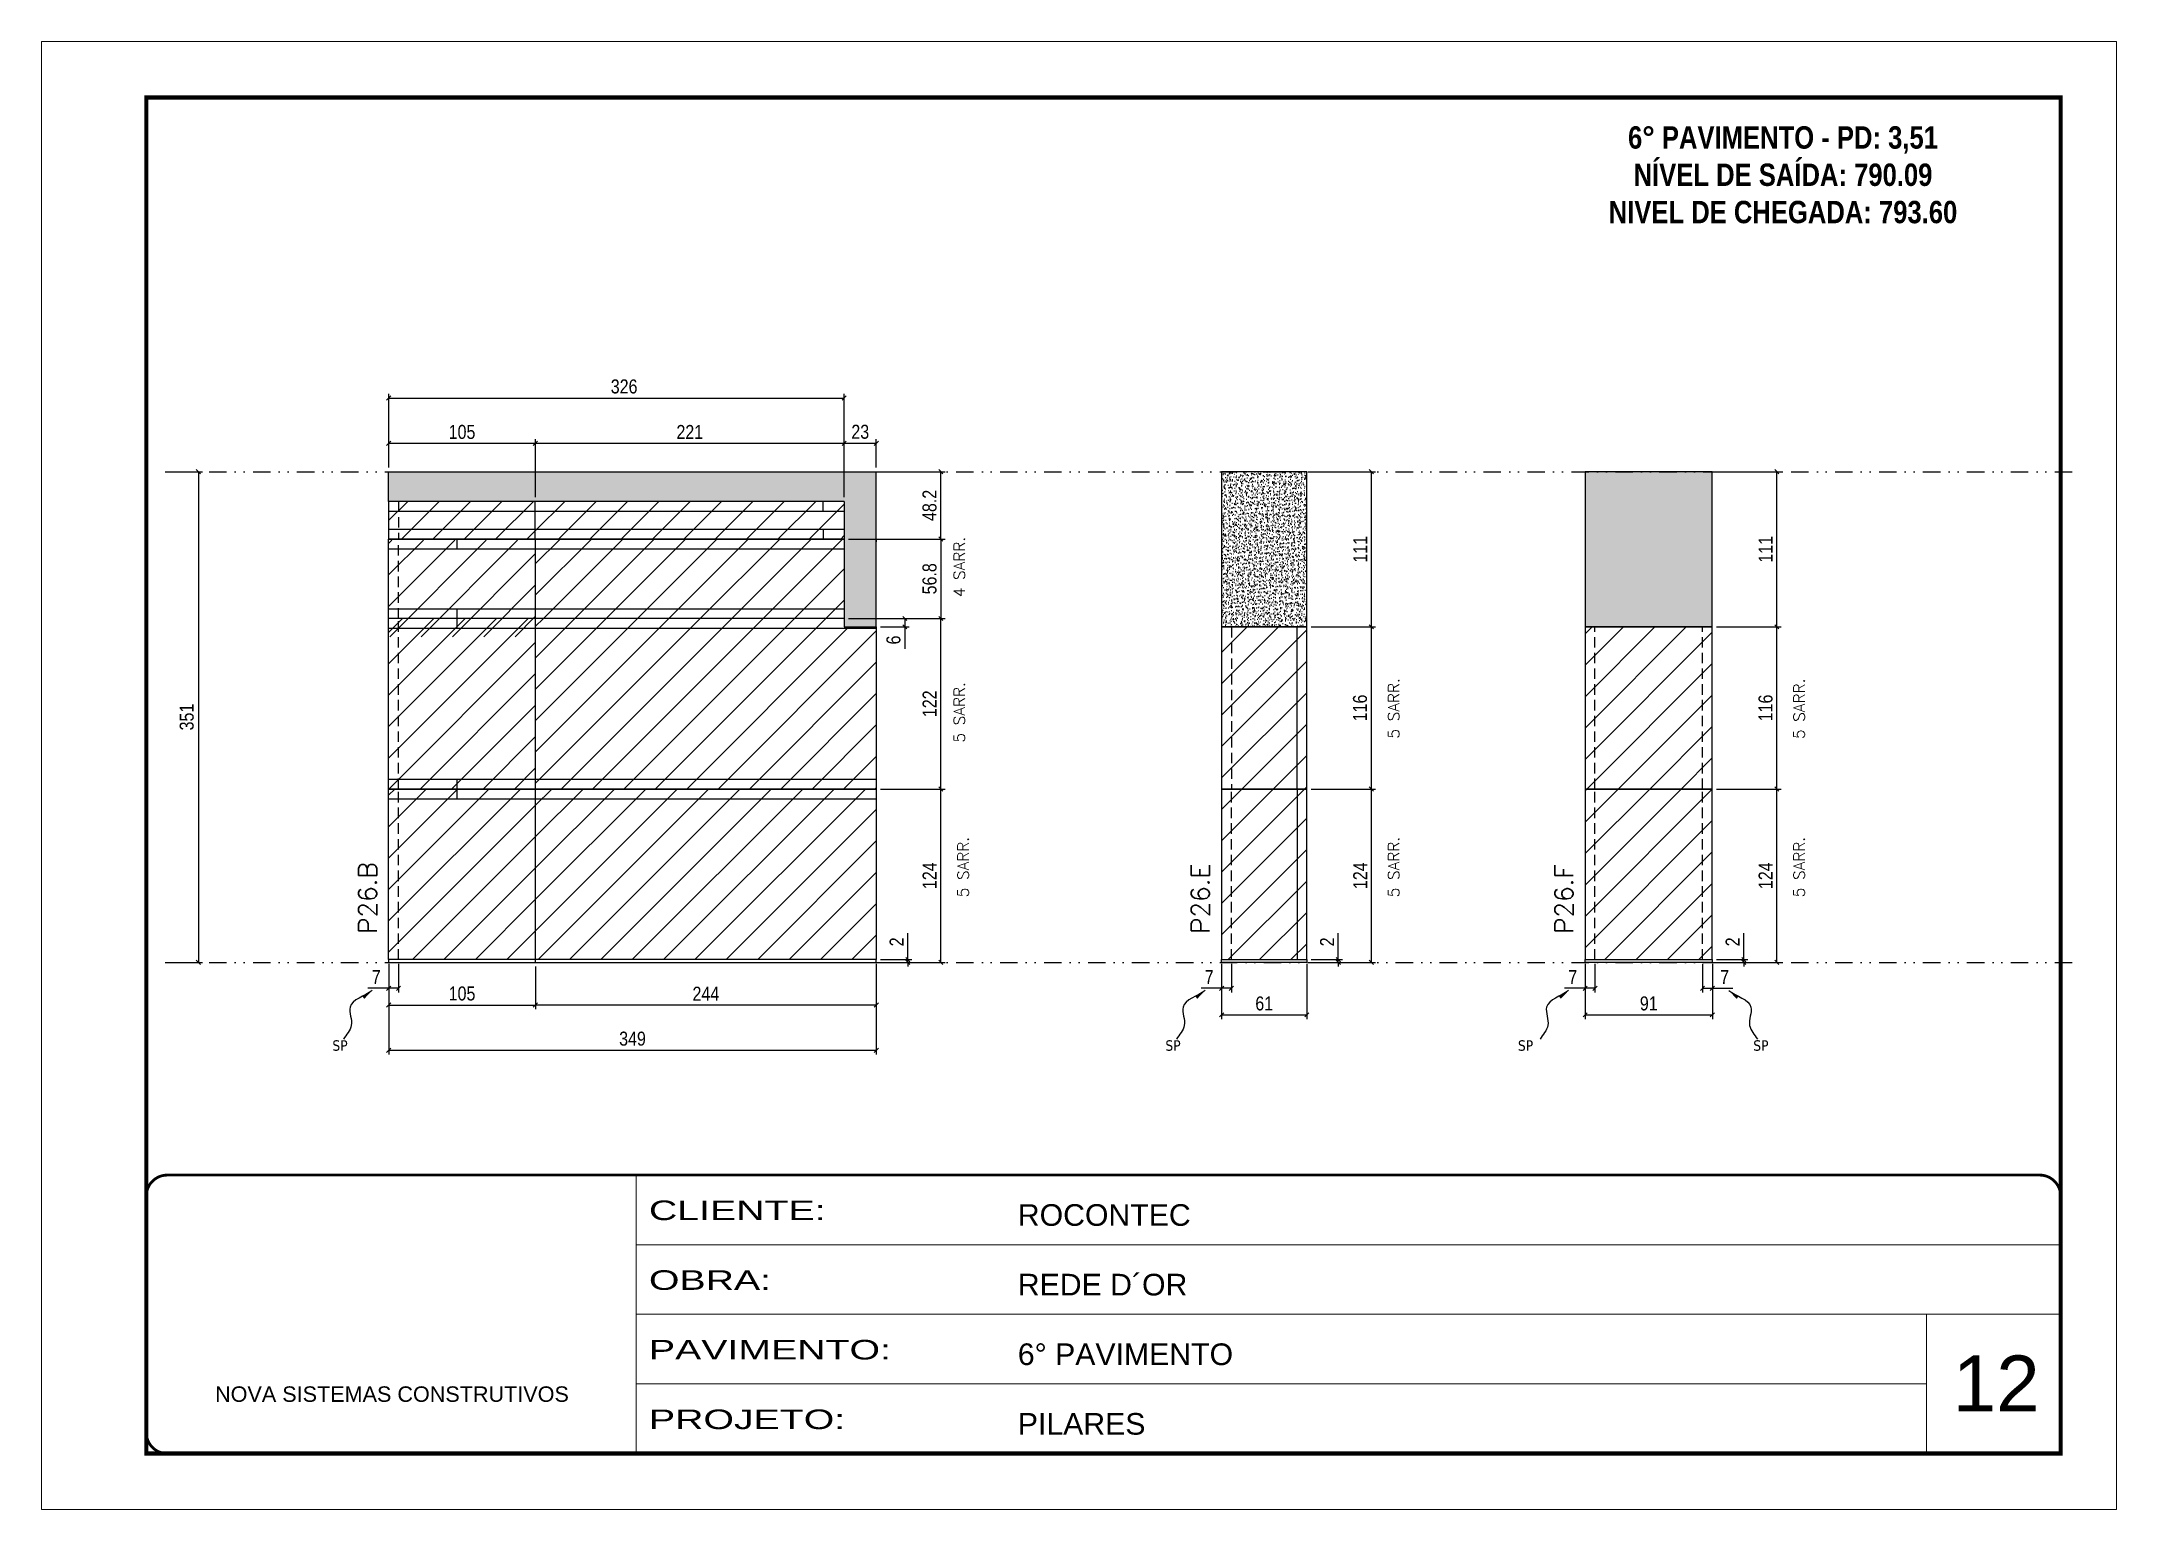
# Model space of a CAD drawing. Extents: x 28748 to 35002, y 14885 to 43501.
# Drawn here: x 33517 to 35002, y 40154 to 41204 of the extents above; entities that cross this region are included whole.
import ezdxf

# ---------------------------------------------------------------- set-up
doc = ezdxf.new("R2010")
doc.units = 0
for name, pattern in [('CONTINUO', [0]), ('DASHED', [0.75, 0.5, -0.25]), ('DIVIDE2', [0.625, 0.25, -0.125, 0, -0.125, 0, -0.125]), ('HIDDEN', [0.375, 0.25, -0.125])]:
    doc.linetypes.add(name, pattern=pattern)
for name, color, linetype, lineweight in [('CARIMBO', 255, 'Continuous', 9), ('Folhas', 255, 'Continuous', 9), ('Hachura', 251, 'Continuous', 9), ('SARRAFO DE PRESSAO', 251, 'DASHED', 9), ('Texto Seção', 7, 'Continuous', 15)]:
    doc.layers.add(name, color=color, linetype=linetype, lineweight=lineweight)
for name, color, linetype in [('COTA', 241, 'Continuous'), ('NOMENCLATURA', 7, 'Continuous'), ('Nível', 160, 'Continuous'), ('Painéis', 200, 'Continuous'), ('SARR_2.2x7', 40, 'Continuous'), ('Sarrafo de Pressão', 42, 'HIDDEN'), ('texto', 7, 'Continuous')]:
    doc.layers.add(name, color=color, linetype=linetype)
doc.styles.add('ARIAL', font='arial.ttf')
doc.styles.add('COTA TECNICA', font='techl___.ttf', dxfattribs={"height": 10})
doc.styles.add('COTA TECNICA-50', font='techl___.ttf', dxfattribs={"height": 10})
doc.styles.add('REGUA-120', font='ROMANS.shx', dxfattribs={"height": 15})
doc.styles.add('ROMANC', font='techb___.ttf', dxfattribs={"height": 2.5})
doc.styles.add('ROMANS', font='romans.shx')
doc.styles.get("Standard").update_dxf_attribs({"font": 'arial.ttf'})
doc.styles.add('Tecnologia', font='')
doc.styles.get('Tecnologia').set_extended_font_data('Forgotten Futurist')
doc.dimstyles.new('COTA PAINEL-50', dxfattribs={"dimtxt": 10, "dimasz": 3, "dimexe": 3, "dimexo": 3, "dimgap": 3, "dimtad": 1, "dimdec": 1, "dimzin": 12, "dimdsep": 46, "dimtxsty": 'COTA TECNICA-50', "dimblk1": 'OBLIQUE', "dimblk2": 'OBLIQUE', "dimsah": 1, "dimcen": 0.9, "dimclrd": 4, "dimclre": 4, "dimclrt": 240, "dimadec": 1, "dimazin": 3, "dimtfac": 1, "dimtdec": 1, "dimtmove": 0, "dimatfit": 3, "dimfxl": 1, "dimtolj": 1, "dimtzin": 12, "dimarcsym": 0})
doc.dimstyles.new('PAINEL', dxfattribs={"dimtxt": 10, "dimasz": 3, "dimexe": 3, "dimexo": 3, "dimgap": 3, "dimtad": 1, "dimdec": 1, "dimzin": 12, "dimdsep": 46, "dimtxsty": 'COTA TECNICA', "dimblk1": 'OBLIQUE', "dimblk2": 'OBLIQUE', "dimsah": 1, "dimcen": 0.9, "dimclrd": 4, "dimclre": 4, "dimclrt": 240, "dimadec": 1, "dimazin": 3, "dimtfac": 1, "dimtdec": 1, "dimtmove": 0, "dimatfit": 3, "dimfxl": 1, "dimtolj": 1, "dimtzin": 12, "dimarcsym": 0})
doc.dimstyles.get("Standard").update_dxf_attribs({"dimtxt": 0.18, "dimasz": 0.18, "dimexe": 0.18, "dimexo": 0.0625, "dimgap": 0.09, "dimtad": 0, "dimtih": 1, "dimtoh": 1, "dimdec": 4, "dimzin": 0, "dimdsep": 46, "dimtxsty": 'Standard', "dimcen": 0.09, "dimadec": 0, "dimazin": 0, "dimtfac": 1, "dimtdec": 4, "dimtofl": 0, "dimtmove": 0, "dimatfit": 3, "dimfxl": 1, "dimtolj": 1, "dimtzin": 0, "dimarcsym": 0})
pattern_1 = [(45, (-100272.658, 8260.539), (-11.2253202, 11.2253202), [])]
pattern_2 = [(45, (0, -21.2), (-11.22532, 11.22532), [])]

msp = doc.modelspace()

# ---------------------------------------------------------------- texts
at = {"layer": 'CARIMBO', "style": 'ARIAL'}
msp.add_text('12', height=40, dxfattribs=at).set_placement((34884.7, 40223.74))
at = {"layer": 'NOMENCLATURA', "color": 2, "insert": (34763.17, 41169.65), "char_height": 16, "attachment_point": 2, "style": 'ROMANC'}
msp.add_mtext_dynamic_manual_height_columns('\\P6° PAVIMENTO - PD: 3,51\\PNÍVEL DE SAÍDA: 790.09\\PNIVEL DE CHEGADA: 793.60', width=300.2766, gutter_width=1, heights=[0], dxfattribs=at)
at = {"layer": 'texto', "color": 0, "char_height": 7.5, "attachment_point": 5}
for insert in [(33730.48, 40485.39), (34326.62, 40485.39), (34578.93, 40485.39), (34747.35, 40485.39)]:
    msp.add_mtext('{\\fTahoma|b0|i0|c0|p34;\\C4;SP}', dxfattribs=dict(at, insert=insert))
at = {"layer": 'Texto Seção', "linetype": 'Continuous', "style": 'ROMANS'}
for s, p in [('4 SARR.', (34177.7, 40806.13)), ('5 SARR.', (34177.7, 40702.14)), ('5 SARR.', (34488.55, 40704.96)), ('5 SARR.', (34778.72, 40704.67)), ('5 SARR.', (34180.41, 40591.5)), ('5 SARR.', (34488.55, 40591.5)), ('5 SARR.', (34778.72, 40591.5))]:
    msp.add_text(s, height=8, rotation=90, dxfattribs=at).set_placement(p)
at = {"layer": 'Texto Seção', "char_height": 13, "width": 285.3299, "attachment_point": 7, "rotation": 90, "style": 'REGUA-120'}
for s, insert in [('P26.B', (33756.71, 40565.34)), ('P26.E', (34352.73, 40565.34)), ('P26.F', (34612.9, 40565.34))]:
    msp.add_mtext(s, dxfattribs=dict(at, insert=insert))

# ---------------------------------------------------------------- blocks, each defined once
blk = doc.blocks.new('9999999999')
at = {"color": 30, "linetype": 'CONTINUO'}
for p, q in [((98564.6, 34230.2), (98564.6, 34429.4)), ((98564.6, 34379.6), (99584, 34379.6)), ((98564.6, 34329.8), (99488, 34329.8)), ((99584, 34329.8), (99488, 34329.8)), ((99488, 34329.8), (99488, 34230.2)), ((98564.6, 34280), (99488, 34280))]:
    blk.add_line(p, q, dxfattribs=at)
at = {"color": 30, "linetype": 'CONTINUO', "const_width": 2}
blk.add_lwpolyline([(99584, 34230.2), (99584, 34414.4, 0.414214), (99569, 34429.4), (98229, 34429.4, 0.414214), (98214, 34414.4), (98214, 34245.2, 0.414214), (98229, 34230.2), (99584, 34230.2)], format="xyb", dxfattribs=at)
at = {"layer": 'Folhas'}
blk.add_lwpolyline([(98139, 34190.2), (99624, 34190.2), (99624, 35240.2), (98139, 35240.2)], close=True, dxfattribs=at)
at = {"layer": 'Folhas', "color": 30, "const_width": 3}
blk.add_lwpolyline([(98214, 34230.2), (99584, 34230.2), (99584, 35200.2), (98214, 35200.2)], close=True, dxfattribs=at)
at = {"color": 7, "linetype": 'Continuous', "ltscale": 5, "style": 'ARIAL'}
for s, height, p in [('ROCONTEC', 15.48, (98837.7, 34393.1)), ('REDE D´OR', 15.48, (98837.7, 34343.3)), ('6° PAVIMENTO', 15.483, (98837.7, 34293.5)), ('NOVA SISTEMAS CONSTRUTIVOS', 11.059, (98263.2, 34267.2)), ('PILARES', 15.48, (98837.7, 34243.7))]:
    blk.add_text(s, height=height, dxfattribs=at).set_placement(p)
at = {"layer": 'Folhas', "color": 7, "style": 'Tecnologia', "width": 1.5}
for s, p in [('CLIENTE:', (98573.7, 34397.2)), ('OBRA:', (98573.7, 34347.3)), ('PAVIMENTO:', (98573.7, 34297.5)), ('PROJETO:', (98573.7, 34247.7))]:
    blk.add_text(s, height=14, dxfattribs=at).set_placement(p)
blk = doc.blocks.new('_Oblique')
at = {"color": 0, "linetype": 'ByBlock', "lineweight": -2}
blk.add_line((-0.5, -0.5), (0.5, 0.5), dxfattribs=at)
blk = doc.blocks.new('*D1479')
at = {"layer": 'COTA', "color": 4, "linetype": 'ByBlock', "lineweight": -2, "transparency": 16777216}
for p, q in [((33608.3, 40895.9), (33632.1, 40895.9)), ((33629.1, 40895.9), (33629.1, 40544.9)), ((33608.3, 40544.9), (33632.1, 40544.9))]:
    blk.add_line(p, q, dxfattribs=at)
at = {"layer": 'Defpoints', "color": 0, "linetype": 'ByBlock', "transparency": 16777216}
for p in [(33605.3, 40895.9), (33605.3, 40544.9), (33629.1, 40544.9)]:
    blk.add_point(p, dxfattribs=at)
at = {"layer": 'COTA', "color": 4, "linetype": 'ByBlock', "lineweight": -2, "transparency": 16777216, "xscale": 3, "yscale": 3, "zscale": 3}
for p, rotation in [((33629.1, 40895.9), 90), ((33629.1, 40544.9), 270)]:
    blk.add_blockref('_Oblique', p, dxfattribs=dict(at, rotation=rotation))
at = {"layer": 'COTA', "color": 240, "linetype": 'ByBlock', "transparency": 16777216, "insert": (33620.8, 40720.4), "char_height": 10, "attachment_point": 5, "rotation": 90, "style": 'COTA TECNICA'}
blk.add_mtext('\\A1;351', dxfattribs=at)
blk = doc.blocks.new('*D250')
at = {"layer": 'COTA', "color": 4, "lineweight": -2, "transparency": 16777216}
for p, q in [((33765.3, 40543.9), (33765.3, 40479)), ((34114.3, 40543.9), (34114.3, 40479)), ((34114.3, 40482), (33765.3, 40482))]:
    blk.add_line(p, q, dxfattribs=at)
at = {"layer": 'Defpoints', "color": 0, "transparency": 16777216}
for p in [(33765.3, 40546.9), (34114.3, 40546.9), (33765.3, 40482)]:
    blk.add_point(p, dxfattribs=at)
at = {"layer": 'COTA', "color": 4, "lineweight": -2, "transparency": 16777216, "xscale": 3, "yscale": 3, "zscale": 3, "rotation": 180}
blk.add_blockref('_Oblique', (33765.3, 40482), dxfattribs=at)
at = {"layer": 'COTA', "color": 4, "lineweight": -2, "transparency": 16777216, "xscale": 3, "yscale": 3, "zscale": 3}
blk.add_blockref('_Oblique', (34114.3, 40482), dxfattribs=at)
at = {"layer": 'COTA', "color": 240, "transparency": 16777216, "insert": (33939.8, 40490.3), "char_height": 10, "attachment_point": 5, "style": 'COTA TECNICA'}
blk.add_mtext('\\A1;349', dxfattribs=at)
blk = doc.blocks.new('*D251')
at = {"layer": 'COTA', "color": 4, "lineweight": -2, "transparency": 16777216}
for p, q in [((33765.3, 40541.9), (33765.3, 40523.4)), ((33772.3, 40543.9), (33772.3, 40523.4)), ((33765.3, 40526.4), (33750.5, 40526.4)), ((33772.3, 40526.4), (33765.3, 40526.4))]:
    blk.add_line(p, q, dxfattribs=at)
at = {"layer": 'Defpoints', "color": 0, "transparency": 16777216}
for p in [(33765.3, 40544.9), (33772.3, 40546.9), (33765.3, 40526.4)]:
    blk.add_point(p, dxfattribs=at)
at = {"layer": 'COTA', "color": 4, "lineweight": -2, "transparency": 16777216, "xscale": 3, "yscale": 3, "zscale": 3, "rotation": 180}
blk.add_blockref('_Oblique', (33765.3, 40526.4), dxfattribs=at)
at = {"layer": 'COTA', "color": 4, "lineweight": -2, "transparency": 16777216, "xscale": 3, "yscale": 3, "zscale": 3}
blk.add_blockref('_Oblique', (33772.3, 40526.4), dxfattribs=at)
at = {"layer": 'COTA', "color": 240, "transparency": 16777216, "insert": (33756.4, 40534.4), "char_height": 10, "attachment_point": 5, "style": 'COTA TECNICA-50'}
blk.add_mtext('\\A1;7', dxfattribs=at)
blk = doc.blocks.new('*D252')
at = {"layer": 'COTA', "color": 4, "lineweight": -2, "transparency": 16777216}
for p, q in [((34117.3, 40668.9), (34163.5, 40668.9)), ((34160.5, 40544.9), (34160.5, 40668.9)), ((34117.3, 40544.9), (34163.5, 40544.9))]:
    blk.add_line(p, q, dxfattribs=at)
at = {"layer": 'Defpoints', "color": 0, "transparency": 16777216}
for p in [(34114.3, 40668.9), (34160.5, 40668.9), (34114.3, 40544.9)]:
    blk.add_point(p, dxfattribs=at)
at = {"layer": 'COTA', "color": 4, "lineweight": -2, "transparency": 16777216, "xscale": 3, "yscale": 3, "zscale": 3}
for p, rotation in [((34160.5, 40668.9), 90), ((34160.5, 40544.9), 270)]:
    blk.add_blockref('_Oblique', p, dxfattribs=dict(at, rotation=rotation))
at = {"layer": 'COTA', "color": 240, "transparency": 16777216, "insert": (34152.4, 40606.9), "char_height": 10, "attachment_point": 5, "rotation": 90, "style": 'COTA TECNICA-50'}
blk.add_mtext('\\A1;124', dxfattribs=at)
blk = doc.blocks.new('*D253')
at = {"layer": 'COTA', "color": 4, "lineweight": -2, "transparency": 16777216}
for p, q in [((34136.8, 40546.9), (34136.8, 40565.7)), ((34117.3, 40546.9), (34139.8, 40546.9)), ((34117.3, 40544.9), (34139.8, 40544.9)), ((34136.8, 40544.9), (34136.8, 40546.9)), ((34136.8, 40544.9), (34136.8, 40541.9))]:
    blk.add_line(p, q, dxfattribs=at)
at = {"layer": 'Defpoints', "color": 0, "transparency": 16777216}
for p in [(34114.3, 40546.9), (34114.3, 40544.9), (34136.8, 40544.9)]:
    blk.add_point(p, dxfattribs=at)
at = {"layer": 'COTA', "color": 4, "lineweight": -2, "transparency": 16777216, "xscale": 3, "yscale": 3, "zscale": 3}
for p, rotation in [((34136.8, 40546.9), 270), ((34136.8, 40544.9), 90)]:
    blk.add_blockref('_Oblique', p, dxfattribs=dict(at, rotation=rotation))
at = {"layer": 'COTA', "color": 240, "transparency": 16777216, "insert": (34128.8, 40559.6), "char_height": 10, "attachment_point": 5, "rotation": 90, "style": 'COTA TECNICA-50'}
blk.add_mtext('\\A1;2', dxfattribs=at)
blk = doc.blocks.new('*D254')
at = {"layer": 'COTA', "color": 4, "linetype": 'ByBlock', "lineweight": -2, "transparency": 16777216}
for p, q in [((34117.3, 40790.9), (34163.5, 40790.9)), ((34160.5, 40668.9), (34160.5, 40790.9)), ((34117.3, 40668.9), (34163.5, 40668.9))]:
    blk.add_line(p, q, dxfattribs=at)
at = {"layer": 'Defpoints', "color": 0, "linetype": 'ByBlock', "transparency": 16777216}
for p in [(34114.3, 40790.9), (34160.5, 40790.9), (34114.3, 40668.9)]:
    blk.add_point(p, dxfattribs=at)
at = {"layer": 'COTA', "color": 4, "linetype": 'ByBlock', "lineweight": -2, "transparency": 16777216, "xscale": 3, "yscale": 3, "zscale": 3}
for p, rotation in [((34160.5, 40790.9), 90), ((34160.5, 40668.9), 270)]:
    blk.add_blockref('_Oblique', p, dxfattribs=dict(at, rotation=rotation))
at = {"layer": 'COTA', "color": 240, "linetype": 'ByBlock', "transparency": 16777216, "insert": (34152.4, 40729.9), "char_height": 10, "attachment_point": 5, "rotation": 90, "style": 'COTA TECNICA'}
blk.add_mtext('\\A1;122', dxfattribs=at)
blk = doc.blocks.new('*D1484')
at = {"layer": 'COTA', "color": 4, "linetype": 'ByBlock', "lineweight": -2, "transparency": 16777216}
for p, q in [((33870.3, 40541.9), (33870.3, 40511.4)), ((34114.3, 40541.9), (34114.3, 40511.4)), ((34114.3, 40514.4), (33870.3, 40514.4))]:
    blk.add_line(p, q, dxfattribs=at)
at = {"layer": 'Defpoints', "color": 0, "linetype": 'ByBlock', "transparency": 16777216}
for p in [(33870.3, 40544.9), (34114.3, 40544.9), (33870.3, 40514.4)]:
    blk.add_point(p, dxfattribs=at)
at = {"layer": 'COTA', "color": 4, "linetype": 'ByBlock', "lineweight": -2, "transparency": 16777216, "xscale": 3, "yscale": 3, "zscale": 3, "rotation": 180}
blk.add_blockref('_Oblique', (33870.3, 40514.4), dxfattribs=at)
at = {"layer": 'COTA', "color": 4, "linetype": 'ByBlock', "lineweight": -2, "transparency": 16777216, "xscale": 3, "yscale": 3, "zscale": 3}
blk.add_blockref('_Oblique', (34114.3, 40514.4), dxfattribs=at)
at = {"layer": 'COTA', "color": 240, "linetype": 'ByBlock', "transparency": 16777216, "insert": (33992.3, 40522.5), "char_height": 10, "attachment_point": 5, "style": 'COTA TECNICA'}
blk.add_mtext('\\A1;244', dxfattribs=at)
blk = doc.blocks.new('*D1485')
at = {"layer": 'COTA', "color": 4, "linetype": 'ByBlock', "lineweight": -2, "transparency": 16777216}
for p, q in [((34117.3, 40847.7), (34163.5, 40847.7)), ((34160.5, 40847.7), (34160.5, 40790.9)), ((34117.3, 40790.9), (34163.5, 40790.9))]:
    blk.add_line(p, q, dxfattribs=at)
at = {"layer": 'Defpoints', "color": 0, "linetype": 'ByBlock', "transparency": 16777216}
for p in [(34114.3, 40847.7), (34114.3, 40790.9), (34160.5, 40790.9)]:
    blk.add_point(p, dxfattribs=at)
at = {"layer": 'COTA', "color": 4, "linetype": 'ByBlock', "lineweight": -2, "transparency": 16777216, "xscale": 3, "yscale": 3, "zscale": 3}
for p, rotation in [((34160.5, 40847.7), 90), ((34160.5, 40790.9), 270)]:
    blk.add_blockref('_Oblique', p, dxfattribs=dict(at, rotation=rotation))
at = {"layer": 'COTA', "color": 240, "linetype": 'ByBlock', "transparency": 16777216, "insert": (34152.4, 40819.3), "char_height": 10, "attachment_point": 5, "rotation": 90, "style": 'COTA TECNICA'}
blk.add_mtext('\\A1;56.8', dxfattribs=at)
blk = doc.blocks.new('*D1305')
at = {"layer": 'COTA', "color": 4, "lineweight": -2, "transparency": 16777216}
for p, q in [((34361.4, 40543.9), (34361.4, 40504.4)), ((34422.4, 40543.9), (34422.4, 40504.4)), ((34361.4, 40507.4), (34422.4, 40507.4))]:
    blk.add_line(p, q, dxfattribs=at)
at = {"layer": 'Defpoints', "color": 0, "transparency": 16777216}
for p in [(34361.4, 40546.9), (34422.4, 40546.9), (34422.4, 40507.4)]:
    blk.add_point(p, dxfattribs=at)
at = {"layer": 'COTA', "color": 4, "lineweight": -2, "transparency": 16777216, "xscale": 3, "yscale": 3, "zscale": 3, "rotation": 180}
blk.add_blockref('_Oblique', (34361.4, 40507.4), dxfattribs=at)
at = {"layer": 'COTA', "color": 4, "lineweight": -2, "transparency": 16777216, "xscale": 3, "yscale": 3, "zscale": 3}
blk.add_blockref('_Oblique', (34422.4, 40507.4), dxfattribs=at)
at = {"layer": 'COTA', "color": 240, "transparency": 16777216, "insert": (34391.9, 40515.5), "char_height": 10, "attachment_point": 5, "style": 'COTA TECNICA'}
blk.add_mtext('\\A1;61', dxfattribs=at)
blk = doc.blocks.new('*D1306')
at = {"layer": 'COTA', "color": 4, "lineweight": -2, "transparency": 16777216}
for p, q in [((34425.4, 40895.9), (34471.6, 40895.9)), ((34468.6, 40784.9), (34468.6, 40895.9)), ((34425.4, 40784.9), (34471.6, 40784.9))]:
    blk.add_line(p, q, dxfattribs=at)
at = {"layer": 'Defpoints', "color": 0, "transparency": 16777216}
for p in [(34422.4, 40895.9), (34468.6, 40895.9), (34422.4, 40784.9)]:
    blk.add_point(p, dxfattribs=at)
at = {"layer": 'COTA', "color": 4, "lineweight": -2, "transparency": 16777216, "xscale": 3, "yscale": 3, "zscale": 3}
for p, rotation in [((34468.6, 40895.9), 90), ((34468.6, 40784.9), 270)]:
    blk.add_blockref('_Oblique', p, dxfattribs=dict(at, rotation=rotation))
at = {"layer": 'COTA', "color": 240, "transparency": 16777216, "insert": (34460.6, 40840.4), "char_height": 10, "attachment_point": 5, "rotation": 90, "style": 'COTA TECNICA'}
blk.add_mtext('\\A1;111', dxfattribs=at)
blk = doc.blocks.new('*D1307')
at = {"layer": 'COTA', "color": 4, "lineweight": -2, "transparency": 16777216}
for p, q in [((34361.4, 40541.9), (34361.4, 40523.4)), ((34368.4, 40543.9), (34368.4, 40523.4)), ((34361.4, 40526.4), (34346.7, 40526.4)), ((34368.4, 40526.4), (34361.4, 40526.4))]:
    blk.add_line(p, q, dxfattribs=at)
at = {"layer": 'Defpoints', "color": 0, "transparency": 16777216}
for p in [(34361.4, 40544.9), (34368.4, 40546.9), (34361.4, 40526.4)]:
    blk.add_point(p, dxfattribs=at)
at = {"layer": 'COTA', "color": 4, "lineweight": -2, "transparency": 16777216, "xscale": 3, "yscale": 3, "zscale": 3, "rotation": 180}
blk.add_blockref('_Oblique', (34361.4, 40526.4), dxfattribs=at)
at = {"layer": 'COTA', "color": 4, "lineweight": -2, "transparency": 16777216, "xscale": 3, "yscale": 3, "zscale": 3}
blk.add_blockref('_Oblique', (34368.4, 40526.4), dxfattribs=at)
at = {"layer": 'COTA', "color": 240, "transparency": 16777216, "insert": (34352.5, 40534.4), "char_height": 10, "attachment_point": 5, "style": 'COTA TECNICA-50'}
blk.add_mtext('\\A1;7', dxfattribs=at)
blk = doc.blocks.new('*D1308')
at = {"layer": 'COTA', "color": 4, "lineweight": -2, "transparency": 16777216}
for p, q in [((34425.4, 40668.9), (34471.6, 40668.9)), ((34468.6, 40544.9), (34468.6, 40668.9)), ((34425.4, 40544.9), (34471.6, 40544.9))]:
    blk.add_line(p, q, dxfattribs=at)
at = {"layer": 'Defpoints', "color": 0, "transparency": 16777216}
for p in [(34422.4, 40668.9), (34468.6, 40668.9), (34422.4, 40544.9)]:
    blk.add_point(p, dxfattribs=at)
at = {"layer": 'COTA', "color": 4, "lineweight": -2, "transparency": 16777216, "xscale": 3, "yscale": 3, "zscale": 3}
for p, rotation in [((34468.6, 40668.9), 90), ((34468.6, 40544.9), 270)]:
    blk.add_blockref('_Oblique', p, dxfattribs=dict(at, rotation=rotation))
at = {"layer": 'COTA', "color": 240, "transparency": 16777216, "insert": (34460.6, 40606.9), "char_height": 10, "attachment_point": 5, "rotation": 90, "style": 'COTA TECNICA-50'}
blk.add_mtext('\\A1;124', dxfattribs=at)
blk = doc.blocks.new('*D1309')
at = {"layer": 'COTA', "color": 4, "lineweight": -2, "transparency": 16777216}
for p, q in [((34444.9, 40546.9), (34444.9, 40565.7)), ((34425.4, 40546.9), (34447.9, 40546.9)), ((34425.4, 40544.9), (34447.9, 40544.9)), ((34444.9, 40544.9), (34444.9, 40546.9)), ((34444.9, 40544.9), (34444.9, 40541.9))]:
    blk.add_line(p, q, dxfattribs=at)
at = {"layer": 'Defpoints', "color": 0, "transparency": 16777216}
for p in [(34422.4, 40546.9), (34422.4, 40544.9), (34444.9, 40544.9)]:
    blk.add_point(p, dxfattribs=at)
at = {"layer": 'COTA', "color": 4, "lineweight": -2, "transparency": 16777216, "xscale": 3, "yscale": 3, "zscale": 3}
for p, rotation in [((34444.9, 40546.9), 270), ((34444.9, 40544.9), 90)]:
    blk.add_blockref('_Oblique', p, dxfattribs=dict(at, rotation=rotation))
at = {"layer": 'COTA', "color": 240, "transparency": 16777216, "insert": (34436.9, 40559.6), "char_height": 10, "attachment_point": 5, "rotation": 90, "style": 'COTA TECNICA-50'}
blk.add_mtext('\\A1;2', dxfattribs=at)
blk = doc.blocks.new('*D1310')
at = {"layer": 'COTA', "color": 4, "linetype": 'ByBlock', "lineweight": -2, "transparency": 16777216}
for p, q in [((34425.4, 40784.9), (34471.6, 40784.9)), ((34468.6, 40668.9), (34468.6, 40784.9)), ((34425.4, 40668.9), (34471.6, 40668.9))]:
    blk.add_line(p, q, dxfattribs=at)
at = {"layer": 'Defpoints', "color": 0, "linetype": 'ByBlock', "transparency": 16777216}
for p in [(34422.4, 40784.9), (34468.6, 40784.9), (34422.4, 40668.9)]:
    blk.add_point(p, dxfattribs=at)
at = {"layer": 'COTA', "color": 4, "linetype": 'ByBlock', "lineweight": -2, "transparency": 16777216, "xscale": 3, "yscale": 3, "zscale": 3}
for p, rotation in [((34468.6, 40784.9), 90), ((34468.6, 40668.9), 270)]:
    blk.add_blockref('_Oblique', p, dxfattribs=dict(at, rotation=rotation))
at = {"layer": 'COTA', "color": 240, "linetype": 'ByBlock', "transparency": 16777216, "insert": (34460.5, 40726.9), "char_height": 10, "attachment_point": 5, "rotation": 90, "style": 'COTA TECNICA'}
blk.add_mtext('\\A1;116', dxfattribs=at)
blk = doc.blocks.new('*D1311')
at = {"layer": 'COTA', "color": 4, "lineweight": -2, "transparency": 16777216}
for p, q in [((34621.6, 40543.9), (34621.6, 40504.4)), ((34712.6, 40543.9), (34712.6, 40504.4)), ((34621.6, 40507.4), (34712.6, 40507.4))]:
    blk.add_line(p, q, dxfattribs=at)
at = {"layer": 'Defpoints', "color": 0, "transparency": 16777216}
for p in [(34621.6, 40546.9), (34712.6, 40546.9), (34712.6, 40507.4)]:
    blk.add_point(p, dxfattribs=at)
at = {"layer": 'COTA', "color": 4, "lineweight": -2, "transparency": 16777216, "xscale": 3, "yscale": 3, "zscale": 3, "rotation": 180}
blk.add_blockref('_Oblique', (34621.6, 40507.4), dxfattribs=at)
at = {"layer": 'COTA', "color": 4, "lineweight": -2, "transparency": 16777216, "xscale": 3, "yscale": 3, "zscale": 3}
blk.add_blockref('_Oblique', (34712.6, 40507.4), dxfattribs=at)
at = {"layer": 'COTA', "color": 240, "transparency": 16777216, "insert": (34667.1, 40515.5), "char_height": 10, "attachment_point": 5, "style": 'COTA TECNICA'}
blk.add_mtext('\\A1;91', dxfattribs=at)
blk = doc.blocks.new('*D1312')
at = {"layer": 'COTA', "color": 4, "lineweight": -2, "transparency": 16777216}
for p, q in [((34715.6, 40895.9), (34761.8, 40895.9)), ((34758.8, 40784.9), (34758.8, 40895.9)), ((34715.6, 40784.9), (34761.8, 40784.9))]:
    blk.add_line(p, q, dxfattribs=at)
at = {"layer": 'Defpoints', "color": 0, "transparency": 16777216}
for p in [(34712.6, 40895.9), (34758.8, 40895.9), (34712.6, 40784.9)]:
    blk.add_point(p, dxfattribs=at)
at = {"layer": 'COTA', "color": 4, "lineweight": -2, "transparency": 16777216, "xscale": 3, "yscale": 3, "zscale": 3}
for p, rotation in [((34758.8, 40895.9), 90), ((34758.8, 40784.9), 270)]:
    blk.add_blockref('_Oblique', p, dxfattribs=dict(at, rotation=rotation))
at = {"layer": 'COTA', "color": 240, "transparency": 16777216, "insert": (34750.7, 40840.4), "char_height": 10, "attachment_point": 5, "rotation": 90, "style": 'COTA TECNICA'}
blk.add_mtext('\\A1;111', dxfattribs=at)
blk = doc.blocks.new('*D1313')
at = {"layer": 'COTA', "color": 4, "lineweight": -2, "transparency": 16777216}
for p, q in [((34621.6, 40541.9), (34621.6, 40523.4)), ((34628.6, 40543.9), (34628.6, 40523.4)), ((34621.6, 40526.4), (34606.8, 40526.4)), ((34628.6, 40526.4), (34621.6, 40526.4))]:
    blk.add_line(p, q, dxfattribs=at)
at = {"layer": 'Defpoints', "color": 0, "transparency": 16777216}
for p in [(34621.6, 40544.9), (34628.6, 40546.9), (34621.6, 40526.4)]:
    blk.add_point(p, dxfattribs=at)
at = {"layer": 'COTA', "color": 4, "lineweight": -2, "transparency": 16777216, "xscale": 3, "yscale": 3, "zscale": 3, "rotation": 180}
blk.add_blockref('_Oblique', (34621.6, 40526.4), dxfattribs=at)
at = {"layer": 'COTA', "color": 4, "lineweight": -2, "transparency": 16777216, "xscale": 3, "yscale": 3, "zscale": 3}
blk.add_blockref('_Oblique', (34628.6, 40526.4), dxfattribs=at)
at = {"layer": 'COTA', "color": 240, "transparency": 16777216, "insert": (34612.7, 40534.4), "char_height": 10, "attachment_point": 5, "style": 'COTA TECNICA-50'}
blk.add_mtext('\\A1;7', dxfattribs=at)
blk = doc.blocks.new('*D1314')
at = {"layer": 'COTA', "color": 4, "lineweight": -2, "transparency": 16777216}
for p, q in [((34705.6, 40543.9), (34705.6, 40523.4)), ((34712.6, 40541.9), (34712.6, 40523.4)), ((34705.6, 40526.4), (34712.6, 40526.4)), ((34712.6, 40526.4), (34727.3, 40526.4))]:
    blk.add_line(p, q, dxfattribs=at)
at = {"layer": 'Defpoints', "color": 0, "transparency": 16777216}
for p in [(34705.6, 40546.9), (34712.6, 40544.9), (34712.6, 40526.4)]:
    blk.add_point(p, dxfattribs=at)
at = {"layer": 'COTA', "color": 4, "lineweight": -2, "transparency": 16777216, "xscale": 3, "yscale": 3, "zscale": 3, "rotation": 180}
blk.add_blockref('_Oblique', (34705.6, 40526.4), dxfattribs=at)
at = {"layer": 'COTA', "color": 4, "lineweight": -2, "transparency": 16777216, "xscale": 3, "yscale": 3, "zscale": 3}
blk.add_blockref('_Oblique', (34712.6, 40526.4), dxfattribs=at)
at = {"layer": 'COTA', "color": 240, "transparency": 16777216, "insert": (34721.4, 40534.4), "char_height": 10, "attachment_point": 5, "style": 'COTA TECNICA-50'}
blk.add_mtext('\\A1;7', dxfattribs=at)
blk = doc.blocks.new('*D1315')
at = {"layer": 'COTA', "color": 4, "lineweight": -2, "transparency": 16777216}
for p, q in [((34715.6, 40668.9), (34761.8, 40668.9)), ((34758.8, 40544.9), (34758.8, 40668.9)), ((34715.6, 40544.9), (34761.8, 40544.9))]:
    blk.add_line(p, q, dxfattribs=at)
at = {"layer": 'Defpoints', "color": 0, "transparency": 16777216}
for p in [(34712.6, 40668.9), (34758.8, 40668.9), (34712.6, 40544.9)]:
    blk.add_point(p, dxfattribs=at)
at = {"layer": 'COTA', "color": 4, "lineweight": -2, "transparency": 16777216, "xscale": 3, "yscale": 3, "zscale": 3}
for p, rotation in [((34758.8, 40668.9), 90), ((34758.8, 40544.9), 270)]:
    blk.add_blockref('_Oblique', p, dxfattribs=dict(at, rotation=rotation))
at = {"layer": 'COTA', "color": 240, "transparency": 16777216, "insert": (34750.7, 40606.9), "char_height": 10, "attachment_point": 5, "rotation": 90, "style": 'COTA TECNICA-50'}
blk.add_mtext('\\A1;124', dxfattribs=at)
blk = doc.blocks.new('*D1316')
at = {"layer": 'COTA', "color": 4, "lineweight": -2, "transparency": 16777216}
for p, q in [((34735.1, 40546.9), (34735.1, 40565.7)), ((34715.6, 40546.9), (34738.1, 40546.9)), ((34715.6, 40544.9), (34738.1, 40544.9)), ((34735.1, 40544.9), (34735.1, 40546.9)), ((34735.1, 40544.9), (34735.1, 40541.9))]:
    blk.add_line(p, q, dxfattribs=at)
at = {"layer": 'Defpoints', "color": 0, "transparency": 16777216}
for p in [(34712.6, 40546.9), (34712.6, 40544.9), (34735.1, 40544.9)]:
    blk.add_point(p, dxfattribs=at)
at = {"layer": 'COTA', "color": 4, "lineweight": -2, "transparency": 16777216, "xscale": 3, "yscale": 3, "zscale": 3}
for p, rotation in [((34735.1, 40546.9), 270), ((34735.1, 40544.9), 90)]:
    blk.add_blockref('_Oblique', p, dxfattribs=dict(at, rotation=rotation))
at = {"layer": 'COTA', "color": 240, "transparency": 16777216, "insert": (34727.1, 40559.6), "char_height": 10, "attachment_point": 5, "rotation": 90, "style": 'COTA TECNICA-50'}
blk.add_mtext('\\A1;2', dxfattribs=at)
blk = doc.blocks.new('*D2059')
at = {"layer": 'COTA', "color": 4, "linetype": 'ByBlock', "lineweight": -2, "transparency": 16777216}
for p, q in [((34715.6, 40784.9), (34761.8, 40784.9)), ((34758.8, 40668.9), (34758.8, 40784.9)), ((34715.6, 40668.9), (34761.8, 40668.9))]:
    blk.add_line(p, q, dxfattribs=at)
at = {"layer": 'Defpoints', "color": 0, "linetype": 'ByBlock', "transparency": 16777216}
for p in [(34712.6, 40784.9), (34758.8, 40784.9), (34712.6, 40668.9)]:
    blk.add_point(p, dxfattribs=at)
at = {"layer": 'COTA', "color": 4, "linetype": 'ByBlock', "lineweight": -2, "transparency": 16777216, "xscale": 3, "yscale": 3, "zscale": 3}
for p, rotation in [((34758.8, 40784.9), 90), ((34758.8, 40668.9), 270)]:
    blk.add_blockref('_Oblique', p, dxfattribs=dict(at, rotation=rotation))
at = {"layer": 'COTA', "color": 240, "linetype": 'ByBlock', "transparency": 16777216, "insert": (34750.7, 40726.9), "char_height": 10, "attachment_point": 5, "rotation": 90, "style": 'COTA TECNICA'}
blk.add_mtext('\\A1;116', dxfattribs=at)
blk = doc.blocks.new('*D2261')
at = {"layer": 'COTA', "color": 4, "lineweight": -2, "transparency": 16777216}
for p, q in [((33765.3, 40541.9), (33765.3, 40511.4)), ((33870.3, 40541.9), (33870.3, 40511.4)), ((33765.3, 40514.4), (33870.3, 40514.4))]:
    blk.add_line(p, q, dxfattribs=at)
at = {"layer": 'Defpoints', "color": 0, "transparency": 16777216}
for p in [(33765.3, 40544.9), (33870.3, 40544.9), (33870.3, 40514.4)]:
    blk.add_point(p, dxfattribs=at)
at = {"layer": 'COTA', "color": 4, "lineweight": -2, "transparency": 16777216, "xscale": 3, "yscale": 3, "zscale": 3, "rotation": 180}
blk.add_blockref('_Oblique', (33765.3, 40514.4), dxfattribs=at)
at = {"layer": 'COTA', "color": 4, "lineweight": -2, "transparency": 16777216, "xscale": 3, "yscale": 3, "zscale": 3}
blk.add_blockref('_Oblique', (33870.3, 40514.4), dxfattribs=at)
at = {"layer": 'COTA', "color": 240, "transparency": 16777216, "insert": (33817.8, 40522.6), "char_height": 10, "attachment_point": 5, "style": 'COTA TECNICA'}
blk.add_mtext('\\A1;105', dxfattribs=at)
blk = doc.blocks.new('*D2262')
at = {"layer": 'COTA', "color": 4, "lineweight": -2, "transparency": 16777216}
for p, q in [((33765.3, 40900), (33765.3, 40951.6)), ((33765.3, 40948.6), (34091.3, 40948.6)), ((34091.3, 40877.7), (34091.3, 40951.6))]:
    blk.add_line(p, q, dxfattribs=at)
at = {"layer": 'Defpoints', "color": 0, "transparency": 16777216}
for p in [(34091.3, 40948.6), (33765.3, 40897), (34091.3, 40874.7)]:
    blk.add_point(p, dxfattribs=at)
at = {"layer": 'COTA', "color": 4, "lineweight": -2, "transparency": 16777216, "xscale": 3, "yscale": 3, "zscale": 3, "rotation": 180}
blk.add_blockref('_Oblique', (33765.3, 40948.6), dxfattribs=at)
at = {"layer": 'COTA', "color": 4, "lineweight": -2, "transparency": 16777216, "xscale": 3, "yscale": 3, "zscale": 3}
blk.add_blockref('_Oblique', (34091.3, 40948.6), dxfattribs=at)
at = {"layer": 'COTA', "color": 240, "transparency": 16777216, "insert": (33933.8, 40956.8), "char_height": 10, "attachment_point": 5, "style": 'COTA TECNICA'}
blk.add_mtext('\\A1;326', dxfattribs=at)
blk = doc.blocks.new('*D2263')
at = {"layer": 'COTA', "color": 4, "lineweight": -2, "transparency": 16777216}
for p, q in [((33870.3, 40877.7), (33870.3, 40919.2)), ((33870.3, 40916.2), (34091.3, 40916.2)), ((34091.3, 40877.7), (34091.3, 40919.2))]:
    blk.add_line(p, q, dxfattribs=at)
at = {"layer": 'Defpoints', "color": 0, "transparency": 16777216}
for p in [(34091.3, 40916.2), (33870.3, 40874.7), (34091.3, 40874.7)]:
    blk.add_point(p, dxfattribs=at)
at = {"layer": 'COTA', "color": 4, "lineweight": -2, "transparency": 16777216, "xscale": 3, "yscale": 3, "zscale": 3, "rotation": 180}
blk.add_blockref('_Oblique', (33870.3, 40916.2), dxfattribs=at)
at = {"layer": 'COTA', "color": 4, "lineweight": -2, "transparency": 16777216, "xscale": 3, "yscale": 3, "zscale": 3}
blk.add_blockref('_Oblique', (34091.3, 40916.2), dxfattribs=at)
at = {"layer": 'COTA', "color": 240, "transparency": 16777216, "insert": (33980.8, 40924.3), "char_height": 10, "attachment_point": 5, "style": 'COTA TECNICA'}
blk.add_mtext('\\A1;221', dxfattribs=at)
blk = doc.blocks.new('*D2264')
at = {"layer": 'COTA', "color": 4, "lineweight": -2, "transparency": 16777216}
for p, q in [((34091.3, 40877.7), (34091.3, 40919.2)), ((34091.3, 40916.2), (34114.3, 40916.2)), ((34114.3, 40898.9), (34114.3, 40919.2))]:
    blk.add_line(p, q, dxfattribs=at)
at = {"layer": 'Defpoints', "color": 0, "transparency": 16777216}
for p in [(34114.3, 40916.2), (34114.3, 40895.9), (34091.3, 40874.7)]:
    blk.add_point(p, dxfattribs=at)
at = {"layer": 'COTA', "color": 4, "lineweight": -2, "transparency": 16777216, "xscale": 3, "yscale": 3, "zscale": 3, "rotation": 180}
blk.add_blockref('_Oblique', (34091.3, 40916.2), dxfattribs=at)
at = {"layer": 'COTA', "color": 4, "lineweight": -2, "transparency": 16777216, "xscale": 3, "yscale": 3, "zscale": 3}
blk.add_blockref('_Oblique', (34114.3, 40916.2), dxfattribs=at)
at = {"layer": 'COTA', "color": 240, "transparency": 16777216, "insert": (34102.8, 40924.4), "char_height": 10, "attachment_point": 5, "style": 'COTA TECNICA'}
blk.add_mtext('\\A1;23', dxfattribs=at)
blk = doc.blocks.new('*D2265')
at = {"layer": 'COTA', "color": 4, "lineweight": -2, "transparency": 16777216}
for p, q in [((34117.3, 40895.9), (34163.5, 40895.9)), ((34160.5, 40847.7), (34160.5, 40895.9)), ((34094.3, 40847.7), (34163.5, 40847.7))]:
    blk.add_line(p, q, dxfattribs=at)
at = {"layer": 'Defpoints', "color": 0, "transparency": 16777216}
for p in [(34114.3, 40895.9), (34160.5, 40895.9), (34091.3, 40847.7)]:
    blk.add_point(p, dxfattribs=at)
at = {"layer": 'COTA', "color": 4, "lineweight": -2, "transparency": 16777216, "xscale": 3, "yscale": 3, "zscale": 3}
for p, rotation in [((34160.5, 40895.9), 90), ((34160.5, 40847.7), 270)]:
    blk.add_blockref('_Oblique', p, dxfattribs=dict(at, rotation=rotation))
at = {"layer": 'COTA', "color": 240, "transparency": 16777216, "insert": (34152.4, 40871.8), "char_height": 10, "attachment_point": 5, "rotation": 90, "style": 'COTA TECNICA'}
blk.add_mtext('\\A1;48.2', dxfattribs=at)
blk = doc.blocks.new('*D2311')
at = {"layer": 'COTA', "color": 4, "lineweight": -2, "transparency": 16777216}
for p, q in [((33765.3, 40898.9), (33765.3, 40919.2)), ((33765.3, 40916.2), (33870.3, 40916.2)), ((33870.3, 40877.7), (33870.3, 40919.2))]:
    blk.add_line(p, q, dxfattribs=at)
at = {"layer": 'Defpoints', "color": 0, "transparency": 16777216}
for p in [(33870.3, 40916.2), (33765.3, 40895.9), (33870.3, 40874.7)]:
    blk.add_point(p, dxfattribs=at)
at = {"layer": 'COTA', "color": 4, "lineweight": -2, "transparency": 16777216, "xscale": 3, "yscale": 3, "zscale": 3, "rotation": 180}
blk.add_blockref('_Oblique', (33765.3, 40916.2), dxfattribs=at)
at = {"layer": 'COTA', "color": 4, "lineweight": -2, "transparency": 16777216, "xscale": 3, "yscale": 3, "zscale": 3}
blk.add_blockref('_Oblique', (33870.3, 40916.2), dxfattribs=at)
at = {"layer": 'COTA', "color": 240, "transparency": 16777216, "insert": (33817.8, 40924.3), "char_height": 10, "attachment_point": 5, "style": 'COTA TECNICA'}
blk.add_mtext('\\A1;105', dxfattribs=at)
blk = doc.blocks.new('*D2312')
at = {"layer": 'COTA', "color": 4, "lineweight": -2, "transparency": 16777216}
for p, q in [((34094.3, 40790.9), (34137.7, 40790.9)), ((34117.3, 40784.9), (34137.7, 40784.9)), ((34134.7, 40790.9), (34134.7, 40784.9)), ((34134.7, 40784.9), (34134.7, 40769.2))]:
    blk.add_line(p, q, dxfattribs=at)
at = {"layer": 'Defpoints', "color": 0, "transparency": 16777216}
for p in [(34091.3, 40790.9), (34114.3, 40784.9), (34134.7, 40784.9)]:
    blk.add_point(p, dxfattribs=at)
at = {"layer": 'COTA', "color": 4, "lineweight": -2, "transparency": 16777216, "xscale": 3, "yscale": 3, "zscale": 3}
for p, rotation in [((34134.7, 40790.9), 90), ((34134.7, 40784.9), 270)]:
    blk.add_blockref('_Oblique', p, dxfattribs=dict(at, rotation=rotation))
at = {"layer": 'COTA', "color": 240, "transparency": 16777216, "insert": (34126.6, 40775.5), "char_height": 10, "attachment_point": 5, "rotation": 90, "style": 'COTA TECNICA'}
blk.add_mtext('\\A1;6', dxfattribs=at)

# ---------------------------------------------------------------- dimensions: what is measured, and where the dimension line sits
at = {"layer": 'COTA'}
dim = msp.add_linear_dim(base=(34091.26, 40948.61), p1=(33765.26, 40897.04), p2=(34091.26, 40874.68), dimstyle='PAINEL', dxfattribs=at)
dim.commit()
dim.dimension.update_dxf_attribs({"geometry": '*D2262', "text_midpoint": (33933.76, 40948.61), "dimtype": 160})
for base, p1, p2, dimstyle, picture, middle in [((33870.26, 40916.23), (33765.26, 40895.88), (33870.26, 40874.68), 'PAINEL', '*D2311', (33817.76, 40924.34)), ((34114.26, 40916.23), (34091.26, 40874.68), (34114.26, 40895.88), 'PAINEL', '*D2264', (34102.76, 40924.45)), ((33870.26, 40514.44), (33765.26, 40544.88), (33870.26, 40544.88), 'PAINEL', '*D2261', (33817.76, 40522.55)), ((34712.57, 40526.37), (34705.57, 40546.88), (34712.57, 40544.88), 'COTA PAINEL-50', '*D1314', (34721.43, 40534.44))]:
    dim = msp.add_linear_dim(base=base, p1=p1, p2=p2, dimstyle=dimstyle, dxfattribs=at)
    dim.commit()
    dim.dimension.update_dxf_attribs({"geometry": picture, "text_midpoint": middle})
for base, p1, p2, override, picture, middle in [((34091.26, 40916.23), (33870.26, 40874.68), (34091.26, 40874.68), {"dimtmove": 1}, '*D2263', (33980.76, 40924.29)), ((34422.4, 40507.42), (34361.4, 40546.88), (34422.4, 40546.88), {"dimarcsym": 2}, '*D1305', (34391.9, 40515.53)), ((34712.57, 40507.42), (34621.57, 40546.88), (34712.57, 40546.88), {"dimarcsym": 2}, '*D1311', (34667.07, 40515.51))]:
    dim = msp.add_linear_dim(base=base, p1=p1, p2=p2, dimstyle='PAINEL', override=override, dxfattribs=at)
    dim.commit()
    dim.dimension.update_dxf_attribs({"geometry": picture, "text_midpoint": middle})
at = {"layer": 'COTA', "linetype": 'ByBlock'}
dim = msp.add_linear_dim(base=(33629.06, 40544.88), p1=(33605.34, 40895.88), p2=(33605.34, 40544.88), angle=90, dimstyle='PAINEL', dxfattribs=at)
dim.commit()
dim.dimension.update_dxf_attribs({"geometry": '*D1479', "text_midpoint": (33629.06, 40720.38), "dimtype": 160})
at = {"layer": 'COTA'}
for base, p1, p2, angle, dimstyle, picture, middle in [((34160.5, 40895.88), (34091.26, 40847.68), (34114.26, 40895.88), 90, 'PAINEL', '*D2265', (34152.4, 40871.78)), ((34134.7, 40784.88), (34091.26, 40790.88), (34114.26, 40784.88), 90, 'PAINEL', '*D2312', (34126.6, 40775.54)), ((34160.5, 40668.88), (34114.26, 40544.88), (34114.26, 40668.88), 90, 'COTA PAINEL-50', '*D252', (34152.43, 40606.88)), ((34468.64, 40668.88), (34422.4, 40544.88), (34422.4, 40668.88), 90, 'COTA PAINEL-50', '*D1308', (34460.56, 40606.88)), ((34758.81, 40668.88), (34712.57, 40544.88), (34712.57, 40668.88), 90, 'COTA PAINEL-50', '*D1315', (34750.73, 40606.88)), ((33765.26, 40526.37), (33772.26, 40546.88), (33765.26, 40544.88), 180, 'COTA PAINEL-50', '*D251', (33756.39, 40534.44)), ((34361.4, 40526.37), (34368.4, 40546.88), (34361.4, 40544.88), 180, 'COTA PAINEL-50', '*D1307', (34352.53, 40534.44)), ((34621.57, 40526.37), (34628.57, 40546.88), (34621.57, 40544.88), 180, 'COTA PAINEL-50', '*D1313', (34612.7, 40534.44))]:
    dim = msp.add_linear_dim(base=base, p1=p1, p2=p2, angle=angle, dimstyle=dimstyle, dxfattribs=at)
    dim.commit()
    dim.dimension.update_dxf_attribs({"geometry": picture, "text_midpoint": middle})
for base, p1, p2, picture, middle in [((34468.64, 40895.88), (34422.4, 40784.88), (34422.4, 40895.88), '*D1306', (34468.64, 40840.38)), ((34758.81, 40895.88), (34712.57, 40784.88), (34712.57, 40895.88), '*D1312', (34758.81, 40840.38))]:
    dim = msp.add_linear_dim(base=base, p1=p1, p2=p2, angle=90, dimstyle='PAINEL', override={"dimarcsym": 2}, dxfattribs=at)
    dim.commit()
    dim.dimension.update_dxf_attribs({"geometry": picture, "text_midpoint": middle, "dimtype": 160})
at = {"layer": 'COTA', "linetype": 'ByBlock'}
for base, p1, p2, angle, picture, middle in [((34160.5, 40790.88), (34114.26, 40847.68), (34114.26, 40790.88), 90, '*D1485', (34152.37, 40819.28)), ((34468.64, 40784.88), (34422.4, 40668.88), (34422.4, 40784.88), 90, '*D1310', (34460.53, 40726.88)), ((34758.81, 40784.88), (34712.57, 40668.88), (34712.57, 40784.88), 90, '*D2059', (34750.71, 40726.88)), ((33870.26, 40514.44), (34114.26, 40544.88), (33870.26, 40544.88), 180, '*D1484', (33992.26, 40522.52))]:
    dim = msp.add_linear_dim(base=base, p1=p1, p2=p2, angle=angle, dimstyle='PAINEL', dxfattribs=at)
    dim.commit()
    dim.dimension.update_dxf_attribs({"geometry": picture, "text_midpoint": middle})
dim = msp.add_linear_dim(base=(34160.5, 40790.88), p1=(34114.26, 40668.88), p2=(34114.26, 40790.88), angle=90, dimstyle='PAINEL', override={"dimtmove": 1}, dxfattribs=at)
dim.commit()
dim.dimension.update_dxf_attribs({"geometry": '*D254', "text_midpoint": (34152.44, 40729.88)})
at = {"layer": 'COTA'}
for base, p1, p2, picture, middle in [((34136.79, 40544.88), (34114.26, 40546.88), (34114.26, 40544.88), '*D253', (34136.79, 40559.62)), ((34444.92, 40544.88), (34422.4, 40546.88), (34422.4, 40544.88), '*D1309', (34444.92, 40559.62)), ((34735.09, 40544.88), (34712.57, 40546.88), (34712.57, 40544.88), '*D1316', (34735.09, 40559.62))]:
    dim = msp.add_linear_dim(base=base, p1=p1, p2=p2, angle=90, dimstyle='COTA PAINEL-50', dxfattribs=at)
    dim.commit()
    dim.dimension.update_dxf_attribs({"geometry": picture, "text_midpoint": middle, "dimtype": 160})
dim = msp.add_linear_dim(base=(33765.26, 40482.02), p1=(34114.26, 40546.88), p2=(33765.26, 40546.88), angle=180, dimstyle='PAINEL', override={"dimarcsym": 2}, dxfattribs=at)
dim.commit()
dim.dimension.update_dxf_attribs({"geometry": '*D250', "text_midpoint": (33939.76, 40490.27)})

# ---------------------------------------------------------------- hatches: boundary and pattern name
at = {"layer": 'COTA', "linetype": 'ByBlock'}
h = msp.add_hatch(dxfattribs=at)
h.set_pattern_fill('AR-CONC', color=256, scale=0.03)
h.paths.add_polyline_path([(34114.26, 40895.88), (33765.26, 40895.88), (33765.26, 40874.68), (34091.26, 40874.68), (34091.26, 40847.68), (34091.26, 40784.88), (34114.26, 40784.88)])
h = msp.add_hatch(dxfattribs=at)
h.set_pattern_fill('AR-CONC', color=256, scale=0.03)
h.set_pattern_definition([(50, (-97095.384, 11727.4645), (5.46554007, -0.47817257), [0.5715, -6.2865]), (355, (-97095.384, 11727.4645), (-1.05730264, 5.73170536), [0.4572, -5.02921753]), (100.4514447, (-97094.9286, 11727.4247), (4.40823741, 5.25353256), [0.48570026, -5.34270734]), (46.1842, (-97095.384, 11728.9885), (8.13237123, -1.26126984), [0.85725, -9.42975]), (96.6355576, (-97094.706, 11728.8834), (7.122124, 7.42278374), [0.7285507, -8.01406824]), (351.184151, (-97095.384, 11728.9885), (7.122124, 7.42278374), [0.685799, -7.54379196]), (21, (-97094.622, 11728.6075), (4.54843174, -3.06795595), [0.5715, -6.2865]), (326, (-97094.622, 11728.6075), (1.85406085, 5.52563898), [0.4572, -5.0292]), (71.451445, (-97094.243, 11728.352), (6.40249258, 2.45768307), [0.48570026, -5.34269813]), (37.5, (-97095.384, 11727.4645), (0.092658098, 2.536651166), [0, -4.96824, 0, -5.1054, 0, -5.04825]), (7.5, (-97095.384, 11727.4645), (2.004589875, 3.005417245), [0, -2.91084, 0, -4.85394, 0, -1.92405]), (327.5, (-97097.0833, 11727.4645), (4.067717855, -0.17186232), [0, -1.905, 0, -5.9436, 0, -7.8867]), (317.5, (-97097.8453, 11727.4645), (4.44387544, 0.76279473), [0, -2.4765, 0, -3.94716, 0, -5.6007])])
h.paths.add_polyline_path([(34361.4, 40784.88), (34422.4, 40784.88), (34422.4, 40895.88), (34361.4, 40895.88)])
h = msp.add_hatch(dxfattribs=at)
h.set_pattern_fill('AR-CONC', color=256, scale=0.03)
h.set_pattern_definition([(50, (-96790.212, 11727.4645), (5.46554007, -0.47817257), [0.5715, -6.2865]), (355, (-96790.212, 11727.4645), (-1.05730264, 5.73170536), [0.4572, -5.02921753]), (100.4514447, (-96789.7566, 11727.4247), (4.40823741, 5.25353256), [0.48570026, -5.34270734]), (46.1842, (-96790.212, 11728.9885), (8.13237123, -1.26126984), [0.85725, -9.42975]), (96.6355576, (-96789.534, 11728.8834), (7.122124, 7.42278374), [0.7285507, -8.01406824]), (351.184151, (-96790.212, 11728.9885), (7.122124, 7.42278374), [0.685799, -7.54379196]), (21, (-96789.45, 11728.6075), (4.54843174, -3.06795595), [0.5715, -6.2865]), (326, (-96789.45, 11728.6075), (1.85406085, 5.52563898), [0.4572, -5.0292]), (71.451445, (-96789.071, 11728.352), (6.40249258, 2.45768307), [0.48570026, -5.34269813]), (37.5, (-96790.212, 11727.4645), (0.092658098, 2.536651166), [0, -4.96824, 0, -5.1054, 0, -5.04825]), (7.5, (-96790.212, 11727.4645), (2.004589875, 3.005417245), [0, -2.91084, 0, -4.85394, 0, -1.92405]), (327.5, (-96791.9113, 11727.4645), (4.067717855, -0.17186232), [0, -1.905, 0, -5.9436, 0, -7.8867]), (317.5, (-96792.6733, 11727.4645), (4.44387544, 0.76279473), [0, -2.4765, 0, -3.94716, 0, -5.6007])])
h.paths.add_polyline_path([(34621.57, 40784.88), (34712.57, 40784.88), (34712.57, 40895.88), (34621.57, 40895.88)])
at = {"layer": 'Hachura'}
h = msp.add_hatch(dxfattribs=at)
h.set_pattern_fill('ANSI31', color=256, scale=5)
h.set_pattern_definition(pattern_2)
h.paths.add_polyline_path([(33870.26, 40847.68), (33870.26, 40874.68), (33765.26, 40874.68), (33765.26, 40847.68)], flags=17)
h = msp.add_hatch(dxfattribs=at)
h.set_pattern_fill('ANSI31', color=256, scale=5)
h.set_pattern_definition(pattern_2)
h.paths.add_polyline_path([(34091.26, 40847.68), (34091.26, 40874.68), (33870.26, 40874.68), (33870.26, 40847.68)], flags=17)
at = {"layer": 'Hachura', "linetype": 'ByBlock'}
h = msp.add_hatch(dxfattribs=at)
h.set_pattern_fill('ANSI31', color=256, scale=5)
h.set_pattern_definition([(45, (-100272.658, 8238.539), (-11.2253202, 11.2253202), [])])
h.paths.add_polyline_path([(33870.26, 40777.88), (33870.26, 40846.88), (33776.26, 40846.88), (33765.26, 40846.88), (33765.26, 40777.88)])
h = msp.add_hatch(dxfattribs=at)
h.set_pattern_fill('ANSI31', color=256, scale=5)
h.paths.add_polyline_path([(34091.26, 40847.68), (33870.26, 40847.68), (33870.26, 40790.88), (34091.26, 40790.88)], flags=17)
h = msp.add_hatch(dxfattribs=at)
h.set_pattern_fill('ANSI31', color=256, scale=5)
h.set_pattern_definition([(45, (25799.309, 30974.01), (-11.22532, 11.22532), [])])
h.paths.add_polyline_path([(33870.26, 40790.88), (33765.26, 40790.88), (33765.26, 40668.88), (33870.26, 40668.88)])
h = msp.add_hatch(dxfattribs=at)
h.set_pattern_fill('ANSI31', color=256, scale=5)
h.paths.add_polyline_path([(34114.26, 40784.88), (34091.26, 40784.88), (34091.26, 40790.88), (33870.26, 40790.88), (33870.26, 40668.88), (34114.26, 40668.88)])
h = msp.add_hatch(dxfattribs=at)
h.set_pattern_fill('ANSI31', color=256, scale=5)
h.set_pattern_definition(pattern_1)
h.paths.add_polyline_path([(34361.4, 40784.88), (34361.4, 40668.88), (34422.4, 40668.88), (34422.4, 40784.88)])
h = msp.add_hatch(dxfattribs=at)
h.set_pattern_fill('ANSI31', color=256, scale=5)
h.set_pattern_definition(pattern_1)
h.paths.add_polyline_path([(34621.57, 40784.88), (34621.57, 40668.88), (34712.57, 40668.88), (34712.57, 40784.88)])
h = msp.add_hatch(dxfattribs=at)
h.set_pattern_fill('ANSI31', color=256, scale=5)
h.set_pattern_definition(pattern_1)
h.paths.add_polyline_path([(33870.26, 40668.88), (33765.26, 40668.88), (33765.26, 40546.88), (33870.26, 40546.88)])
h = msp.add_hatch(dxfattribs=at)
h.set_pattern_fill('ANSI31', color=256, scale=5)
h.set_pattern_definition(pattern_1)
h.paths.add_polyline_path([(33870.26, 40668.88), (33870.26, 40546.88), (34114.26, 40546.88), (34114.26, 40668.88)])
h = msp.add_hatch(dxfattribs=at)
h.set_pattern_fill('ANSI31', color=256, scale=5)
h.set_pattern_definition(pattern_1)
h.paths.add_polyline_path([(34422.4, 40668.88), (34361.4, 40668.88), (34361.4, 40546.88), (34422.4, 40546.88)])
h = msp.add_hatch(dxfattribs=at)
h.set_pattern_fill('ANSI31', color=256, scale=5)
h.set_pattern_definition(pattern_1)
h.paths.add_polyline_path([(34712.57, 40668.88), (34621.57, 40668.88), (34621.57, 40546.88), (34712.57, 40546.88)])

# ---------------------------------------------------------------- linework, layer by layer
at = {"layer": 'COTA', "linetype": 'ByBlock'}
for p, q in [((33765.26, 40874.68), (33765.26, 40895.88)), ((33765.26, 40895.88), (34114.26, 40895.88)), ((34114.26, 40784.88), (34114.26, 40895.88))]:
    msp.add_line(p, q, dxfattribs=at)
for points in [[(34361.4, 40784.88), (34422.4, 40784.88), (34422.4, 40895.88), (34361.4, 40895.88)], [(34621.57, 40784.88), (34712.57, 40784.88), (34712.57, 40895.88), (34621.57, 40895.88)]]:
    msp.add_lwpolyline(points, close=True, dxfattribs=at)
at = {"layer": 'Nível', "color": 4, "linetype": 'DIVIDE2', "ltscale": 50}
for p, q in [((33605.34, 40895.88), (34975.34, 40895.88)), ((33605.34, 40544.88), (34975.34, 40544.88))]:
    msp.add_line(p, q, dxfattribs=at)
at = {"layer": 'Painéis'}
for p, q in [((34091.26, 40874.68), (33765.26, 40874.68)), ((33765.26, 40874.68), (33765.26, 40847.68)), ((33870.26, 40847.68), (33870.26, 40874.68)), ((34091.26, 40874.68), (34091.26, 40847.68)), ((33765.26, 40790.88), (33765.26, 40847.68)), ((33765.26, 40847.68), (34091.26, 40847.68)), ((34091.26, 40847.68), (34091.26, 40784.88)), ((34091.26, 40790.88), (33765.26, 40790.88)), ((34091.26, 40790.88), (33765.26, 40790.88)), ((33765.26, 40668.88), (33765.26, 40790.88)), ((34091.26, 40784.88), (34114.26, 40784.88)), ((34114.26, 40784.88), (34114.26, 40668.88)), ((34361.4, 40784.88), (34361.4, 40668.88)), ((34422.4, 40784.88), (34361.4, 40784.88)), ((34422.4, 40668.88), (34422.4, 40784.88)), ((34114.26, 40668.88), (33765.26, 40668.88)), ((34422.4, 40668.88), (34361.4, 40668.88)), ((34361.4, 40668.88), (34361.4, 40546.88)), ((34361.4, 40668.88), (34422.4, 40668.88)), ((34422.4, 40546.88), (34422.4, 40668.88)), ((34361.4, 40546.88), (34422.4, 40546.88))]:
    msp.add_line(p, q, dxfattribs=at)
at = {"layer": 'Painéis', "linetype": 'ByBlock'}
for p, q in [((33776.26, 40847.68), (33765.26, 40847.68)), ((34091.26, 40847.68), (33776.26, 40847.68)), ((33870.26, 40847.68), (33870.26, 40790.88)), ((34114.26, 40847.68), (34114.26, 40845.68)), ((33870.26, 40790.88), (33870.26, 40544.88)), ((34114.26, 40668.88), (34114.26, 40546.88))]:
    msp.add_line(p, q, dxfattribs=at)
at = {"layer": 'Painéis'}
for points in [[(34621.57, 40668.88), (34712.57, 40668.88), (34712.57, 40784.88), (34621.57, 40784.88)], [(34114.26, 40546.88), (33765.26, 40546.88), (33765.26, 40668.88), (34114.26, 40668.88)], [(34621.57, 40546.88), (34712.57, 40546.88), (34712.57, 40668.88), (34621.57, 40668.88)], [(34114.26, 40546.88), (33765.26, 40546.88), (33765.26, 40544.88), (34114.26, 40544.88)], [(34361.4, 40546.88), (34422.4, 40546.88), (34422.4, 40544.88), (34361.4, 40544.88)], [(34621.57, 40546.88), (34712.57, 40546.88), (34712.57, 40544.88), (34621.57, 40544.88)]]:
    msp.add_lwpolyline(points, close=True, dxfattribs=at)
at = {"layer": 'SARR_2.2x7'}
for p, q in [((33765.26, 40867.68), (34076.26, 40867.68)), ((34076.26, 40867.68), (34076.26, 40874.68)), ((34076.26, 40867.68), (34091.26, 40867.68)), ((33765.26, 40854.68), (34076.26, 40854.68)), ((34076.26, 40854.68), (34091.26, 40854.68)), ((34076.26, 40854.68), (34076.26, 40847.68)), ((33765.26, 40840.68), (33814.26, 40840.68)), ((33814.26, 40840.68), (33814.26, 40847.68)), ((33814.26, 40840.68), (34091.26, 40840.68)), ((33765.26, 40797.88), (33814.26, 40797.88)), ((33814.26, 40797.88), (34091.26, 40797.88)), ((33814.26, 40790.88), (33814.26, 40797.88)), ((33765.26, 40783.88), (33814.26, 40783.88)), ((33814.26, 40783.88), (33814.26, 40790.88)), ((33814.26, 40783.88), (34114.26, 40783.88)), ((34415.4, 40668.88), (34415.4, 40784.88)), ((33765.26, 40675.88), (33814.26, 40675.88)), ((33814.26, 40675.88), (34114.26, 40675.88)), ((33814.26, 40668.88), (33814.26, 40675.88)), ((33765.26, 40661.88), (33814.26, 40661.88)), ((33814.26, 40661.88), (33814.26, 40668.88)), ((33814.26, 40661.88), (34114.26, 40661.88)), ((34415.4, 40668.88), (34415.4, 40546.88))]:
    msp.add_line(p, q, dxfattribs=at)
at = {"layer": 'Sarrafo de Pressão', "ltscale": 30}
for p, q in [((33772.26, 40874.68), (33772.26, 40847.68)), ((33772.26, 40790.88), (33772.26, 40847.68)), ((33772.26, 40847.68), (33772.26, 40847.68)), ((33772.26, 40668.88), (33772.26, 40790.88)), ((34368.4, 40784.88), (34368.4, 40668.88)), ((34628.57, 40668.88), (34628.57, 40784.88)), ((34705.57, 40668.88), (34705.57, 40784.88)), ((33772.26, 40546.88), (33772.26, 40668.88)), ((34368.4, 40546.88), (34368.4, 40668.88)), ((34628.57, 40546.88), (34628.57, 40668.88)), ((34705.57, 40546.88), (34705.57, 40668.88))]:
    msp.add_line(p, q, dxfattribs=at)

# ---------------------------------------------------------------- block references
at = {"layer": 'SARRAFO DE PRESSAO', "color": 6, "linetype": 'ByBlock'}
msp.add_blockref('9999999999', (-64622.14, 5963.39), dxfattribs=at)

msp.set_redraw_order([(e.dxf.handle, doc.entitydb.next_handle()) for e in msp.query("TEXT MTEXT ATTDEF DIMENSION ARC_DIMENSION")])  # texts and dimensions are drawn at this point

# ---------------------------------------------------------------- leaders
at = {"layer": 'COTA', "path_type": 1}
for points in [[(33753.43, 40524.7), (33737.65, 40512.86), (33738.57, 40499.86), (33733.02, 40490.07)], [(34349.57, 40524.7), (34333.78, 40512.86), (34334.71, 40499.86), (34329.16, 40490.07)], [(34609.74, 40524.7), (34593.95, 40512.86), (34594.88, 40499.86), (34589.33, 40490.07)], [(34724.4, 40524.7), (34740.18, 40512.86), (34739.26, 40499.86), (34744.81, 40490.07)]]:
    msp.add_leader(points, dimstyle='Standard', override={"dimasz": 8}, dxfattribs=at)

doc.saveas('drawing.dxf')
